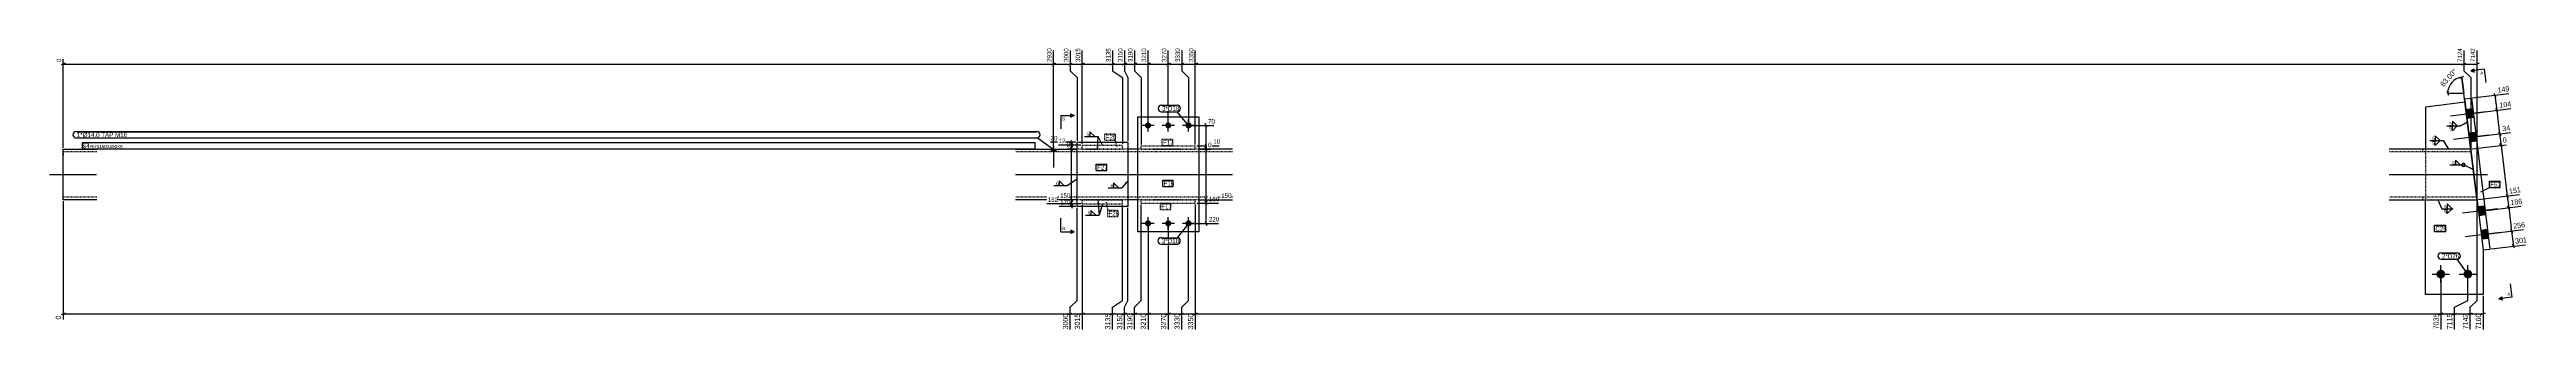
# Model space of a CAD drawing. Header units: millimetres. Extents: x 7 to 46952, y 6 to 1565.
# Drawn here: x 6537 to 13865, y 6 to 838 of the extents above; entities that cross this region are included whole.
import ezdxf

# ---------------------------------------------------------------- set-up
doc = ezdxf.new("R2010")
doc.units = ezdxf.units.MM
doc.linetypes.add('DXK_LINE_DOT2', pattern=[3.9198, 1.9599, -1.9599])
doc.linetypes.add('DXK_LINE_DOT3', pattern=[5.9187, 2.979, -0.9799, 0.9799, -0.9799])
for name, color, linetype in [('MÅLSÆTNING', 7, 'Continuous'), ('STÅL', 7, 'Continuous'), ('TEKST', 7, 'Continuous')]:
    doc.layers.add(name, color=color, linetype=linetype)
doc.styles.add('Arial', font='ARIAL.TTF', dxfattribs={"height": 0.2})
doc.styles.add('Arial Narrow', font='ARIALN.TTF', dxfattribs={"height": 0.2})

msp = doc.modelspace()

# ---------------------------------------------------------------- hatches: boundary and pattern name
at = {"layer": 'STÅL', "linetype": 'Continuous'}
for points in [[(13708.8, 636.5), (13705.7, 662.3), (13685.8, 659.8), (13689, 634)], [(13708.8, 636.5), (13705.7, 662.3), (13685.8, 659.8), (13689, 634)], [(9786.6, 604.3, -1), (9786.6, 622.3, -1)], [(9846.6, 604.3, -1), (9846.6, 622.3, -1)], [(9906.6, 604.3, -1), (9906.6, 622.3, -1)], [(13717.4, 567), (13714.2, 592.8), (13694.4, 590.4), (13697.5, 564.5)], [(13717.4, 567), (13714.2, 592.8), (13694.4, 590.4), (13697.5, 564.5)], [(9513.6, 543.3), (9499.6, 543.3), (9499.6, 535.3), (9513.6, 535.3)], [(13744.2, 348.6), (13741, 374.4), (13721.2, 372), (13724.3, 346.2)], [(13744.2, 348.6), (13741, 374.4), (13721.2, 372), (13724.3, 346.2)], [(9786.6, 314.3, -1), (9786.6, 332.3, -1)], [(9846.6, 314.3, -1), (9846.6, 332.3, -1)], [(9906.6, 314.3, -1), (9906.6, 332.3, -1)], [(13752.7, 279.1), (13749.5, 305), (13729.7, 302.5), (13732.9, 276.7)], [(13752.7, 279.1), (13749.5, 305), (13729.7, 302.5), (13732.9, 276.7)], [(13598.6, 173.3, -1), (13624.6, 173.3, -1)], [(13678.6, 173.3, -1), (13704.6, 173.3, -1)]]:
    msp.add_hatch(color=96, dxfattribs=at).paths.add_polyline_path(points)
at = {"layer": 'TEKST', "linetype": 'Continuous'}
for points in [[(13680.4, 620.2), (13690.4, 622.6), (13682.7, 615.8)], [(13699.5, 489.5), (13707.5, 483), (13697.4, 484.9)]]:
    msp.add_hatch(color=3, dxfattribs=at).paths.add_polyline_path(points)

# ---------------------------------------------------------------- linework, layer by layer
at = {"layer": 'MÅLSÆTNING', "color": 7, "linetype": 'Continuous'}
for p, q in [((6576.6, 547.3), (6576.6, 809.6)), ((9556.6, 835.2), (9556.6, 775)), ((9681.6, 835.2), (9681.6, 775)), ((9716.6, 835.2), (9716.6, 775)), ((9746.6, 835.2), (9746.6, 775)), ((9786.6, 617.3), (9786.6, 835.2)), ((9786.6, 617.3), (9786.6, 835.2)), ((9846.6, 617.3), (9846.6, 835.2)), ((9886.6, 835.2), (9886.6, 775)), ((13680.1, 835.2), (13680.1, 775)), ((13718.6, 397.3), (13718.6, 835.2)), ((6582.6, 797.4), (6570.6, 792.6)), ((6576.6, 795), (9506.6, 795)), ((9500.6, 792.6), (9512.6, 797.4)), ((9550.6, 792.6), (9562.6, 797.4)), ((9556.6, 795), (9591.6, 795)), ((9556.6, 775), (9576.6, 755)), ((9597.6, 797.4), (9585.6, 792.6)), ((9597.6, 797.4), (9585.6, 792.6)), ((9710.6, 792.6), (9722.6, 797.4)), ((9711.6, 755), (9711.6, 559.3)), ((9711.6, 755), (9711.6, 559.3)), ((9716.6, 775), (9726.6, 755)), ((9726.6, 755), (9726.6, 567.3)), ((9726.6, 755), (9726.6, 567.3)), ((9740.6, 792.6), (9752.6, 797.4)), ((9746.6, 795), (9786.6, 795)), ((9746.6, 775), (9766.6, 755)), ((9766.6, 755), (9766.6, 557.3)), ((9766.6, 755), (9766.6, 557.3)), ((9792.6, 797.4), (9780.6, 792.6)), ((9852.6, 797.4), (9840.6, 792.6)), ((9846.6, 795), (9886.6, 795)), ((9880.6, 792.6), (9892.6, 797.4)), ((9886.6, 775), (9906.6, 755)), ((9906.6, 755), (9906.6, 617.3)), ((9906.6, 755), (9906.6, 617.3)), ((9932.6, 797.4), (9920.6, 792.6)), ((9932.6, 797.4), (9920.6, 792.6)), ((13668.3, 753), (13679.7, 759.2)), ((13718.1, 397.2), (13674, 756.1)), ((13674, 756.1), (13679.9, 708.4)), ((13674.1, 792.6), (13686.1, 797.4)), ((13680.1, 795), (13718.6, 795)), ((13680.1, 775), (13700.1, 755)), ((13700.1, 755), (13700.1, 547.3)), ((13700.1, 755), (13700.1, 547.3)), ((13724.6, 797.4), (13712.6, 792.6)), ((13629.5, 714.4), (13634.3, 702.4)), ((13631.9, 708.4), (13679.9, 708.4)), ((13705.7, 694.5), (13813.1, 707.7)), ((13711.2, 649.9), (13818.5, 663)), ((13768.4, 708.3), (13774.6, 696.9)), ((13771.5, 702.6), (13777, 657.9)), ((13780.1, 652.3), (13773.9, 663.6)), ((9910.6, 613.3), (9981.3, 613.3)), ((9960.7, 607.3), (9955.9, 619.3)), ((9958.3, 553.3), (9958.3, 613.3)), ((13719.8, 580.4), (13817.4, 592.4)), ((13782.4, 594.1), (13788.6, 582.8)), ((13785.5, 588.4), (13789.7, 554.3)), ((9572.6, 543.3), (9546.1, 543.3)), ((9563, 537.3), (9558.2, 549.3)), ((9930.6, 553.3), (9996.7, 553.3)), ((9930.6, 553.3), (9996.7, 553.3)), ((9940.6, 543.3), (9972.8, 543.3)), ((9955.9, 559.3), (9960.7, 547.3)), ((9955.9, 559.3), (9960.7, 547.3)), ((9960.7, 537.3), (9955.9, 549.3)), ((9958.3, 543.3), (9958.3, 553.3)), ((13704.1, 543.8), (13806.1, 556.3)), ((13704.1, 543.8), (13806.1, 556.3)), ((13792.8, 548.6), (13786.6, 559.9)), ((13792.8, 548.6), (13786.6, 559.9)), ((13789.7, 554.3), (13808.1, 404.3)), ((6576.6, 389.3), (6576.6, 38.9)), ((9587.6, 381.3), (9487.5, 381.3)), ((9572.6, 373.3), (9523.9, 373.3)), ((9558.2, 387.3), (9563, 375.3)), ((9563, 367.3), (9558.2, 379.3)), ((9560.6, 373.3), (9560.6, 381.3)), ((9591.6, 377.3), (9591.6, 9.6)), ((9591.6, 377.3), (9591.6, 9.6)), ((9711.6, 95.4), (9711.6, 377.3)), ((9711.6, 95.4), (9711.6, 377.3)), ((9726.6, 95.4), (9726.6, 369.3)), ((9726.6, 95.4), (9726.6, 369.3)), ((9766.6, 95.4), (9766.6, 379.3)), ((9766.6, 95.4), (9766.6, 379.3)), ((9926.6, 379.3), (9926.6, 9.6)), ((9930.6, 383.3), (9994.9, 383.3)), ((9960.7, 377.3), (9955.9, 389.3)), ((9958.3, 323.3), (9958.3, 383.3)), ((13718.6, 95.4), (13718.6, 389.3)), ((13718.6, 95.4), (13718.6, 389.3)), ((13722.5, 393.8), (13843.9, 408.7)), ((13805, 409.9), (13811.2, 398.6)), ((9786.6, 319.3), (9786.6, 9.6)), ((9846.6, 319.3), (9846.6, 9.6)), ((9906.6, 95.4), (9906.6, 319.3)), ((9906.6, 95.4), (9906.6, 319.3)), ((9910.6, 323.3), (9994.9, 323.3)), ((9955.9, 329.3), (9960.7, 317.3)), ((13755.1, 292.5), (13856.6, 305)), ((13817.7, 306.3), (13824, 294.9)), ((13820.8, 300.6), (13826.3, 255.9)), ((13760.6, 247.9), (13862.1, 260.3)), ((13829.4, 250.3), (13823.2, 261.6)), ((13611.6, 169.3), (13611.6, 9.6)), ((13691.6, 95.4), (13691.6, 169.3)), ((13691.6, 95.4), (13691.6, 169.3)), ((9556.6, 75.4), (9576.6, 95.4)), ((9556.6, 9.6), (9556.6, 75.4)), ((9681.6, 9.6), (9681.6, 75.4)), ((9716.6, 9.6), (9716.6, 75.4)), ((9746.6, 75.4), (9766.6, 95.4)), ((9746.6, 9.6), (9746.6, 75.4)), ((9886.6, 75.4), (9906.6, 95.4)), ((9886.6, 9.6), (9886.6, 75.4)), ((13651.6, 9.6), (13651.6, 75.4)), ((13698.6, 75.4), (13718.6, 95.4)), ((13698.6, 9.6), (13698.6, 75.4)), ((13736.6, 109.3), (13736.6, 9.6)), ((6582.6, 57.8), (6570.6, 53)), ((9550.6, 53), (9562.6, 57.8)), ((9556.6, 55.4), (9591.6, 55.4)), ((9597.6, 57.8), (9585.6, 53)), ((9597.6, 57.8), (9585.6, 53)), ((9710.6, 53), (9722.6, 57.8)), ((9740.6, 53), (9752.6, 57.8)), ((9792.6, 57.8), (9780.6, 53)), ((9786.6, 55.4), (9846.6, 55.4)), ((9840.6, 53), (9852.6, 57.8)), ((9880.6, 53), (9892.6, 57.8)), ((9886.6, 55.4), (9926.6, 55.4)), ((9932.6, 57.8), (9920.6, 53)), ((13605.6, 53), (13617.6, 57.8)), ((13645.6, 53), (13657.6, 57.8)), ((13692.6, 53), (13704.6, 57.8)), ((13698.6, 55.4), (13736.6, 55.4)), ((13742.6, 57.8), (13730.6, 53))]:
    msp.add_line(p, q, dxfattribs=at)
msp.add_arc((13679.9, 708.4), 48, 97, 180, dxfattribs=at)
at = {"layer": 'STÅL', "color": 2, "linetype": 'Continuous'}
for p, q in [((13683.1, 681.7), (13566.6, 667.4)), ((13566.6, 667.4), (13566.6, 543.3)), ((13681.9, 691.6), (13701.8, 694)), ((13681.9, 691.6), (13736.8, 244.9)), ((13701.8, 694), (13756.6, 247.4)), ((9756.6, 298.3), (9756.6, 638.3)), ((9756.6, 638.3), (9936.6, 638.3)), ((9936.6, 638.3), (9936.6, 298.3)), ((6576.6, 413.3), (6576.6, 543.3)), ((6576.6, 543.3), (6676.6, 543.3)), ((9394.6, 543.3), (9576.6, 543.3)), ((9576.6, 373.3), (9576.6, 563.3)), ((9576.6, 563.3), (9726.6, 563.3)), ((9726.6, 563.3), (9726.6, 373.3)), ((9756.6, 543.3), (9726.6, 543.3)), ((10036.6, 543.3), (9936.6, 543.3)), ((13700.1, 543.3), (13458.6, 543.3)), ((6576.6, 399.1), (6576.6, 413.3)), ((6576.6, 393.3), (6576.6, 399.1)), ((6676.6, 393.3), (6576.6, 393.3)), ((9576.6, 393.3), (9394.6, 393.3)), ((9726.6, 373.3), (9576.6, 373.3)), ((9756.6, 393.3), (9726.6, 393.3)), ((9936.6, 393.3), (10036.6, 393.3)), ((13458.6, 393.3), (13718.6, 393.3)), ((13566.6, 113.3), (13566.6, 393.3)), ((9936.6, 298.3), (9756.6, 298.3)), ((13736.6, 246), (13736.6, 113.3)), ((13736.8, 244.9), (13756.6, 247.4)), ((13736.6, 113.3), (13566.6, 113.3))]:
    msp.add_line(p, q, dxfattribs=at)
at = {"layer": 'STÅL', "color": 7, "linetype": 'DXK_LINE_DOT2'}
for p, q in [((13683.1, 681.7), (13700.1, 543.3)), ((6676.6, 535.3), (6576.6, 535.3)), ((6576.6, 530.9), (6576.6, 523.3)), ((10036.6, 535.3), (9394.6, 535.3)), ((9726.6, 543.3), (9576.6, 543.3)), ((9591.6, 543.3), (9591.6, 555.3)), ((9591.6, 555.3), (9711.6, 555.3)), ((9591.6, 543.3), (9711.6, 543.3)), ((9711.6, 543.3), (9711.6, 555.3)), ((9936.6, 543.3), (9756.6, 543.3)), ((9766.6, 543.3), (9766.6, 553.3)), ((9766.6, 553.3), (9926.6, 553.3)), ((9766.6, 543.3), (9926.6, 543.3)), ((9926.6, 543.3), (9926.6, 553.3)), ((13701.1, 535.3), (13458.6, 535.3)), ((13558.6, 535.3), (13558.6, 543.3)), ((13566.6, 543.3), (13566.6, 393.3)), ((13718.6, 393.3), (13700.1, 543.3)), ((6576.6, 405.6), (6576.6, 413.3)), ((6576.6, 402.2), (6576.6, 405.6)), ((6576.6, 401.3), (6576.6, 402.2)), ((6676.6, 401.3), (6576.6, 401.3)), ((6576.6, 399.1), (6576.6, 401.3)), ((10036.6, 401.3), (9394.6, 401.3)), ((9936.6, 393.3), (9576.6, 393.3)), ((9591.6, 381.3), (9591.6, 393.3)), ((9591.6, 393.3), (9711.6, 393.3)), ((9591.6, 381.3), (9711.6, 381.3)), ((9711.6, 381.3), (9711.6, 393.3)), ((9766.6, 383.3), (9766.6, 393.3)), ((9766.6, 393.3), (9926.6, 393.3)), ((9766.6, 383.3), (9926.6, 383.3)), ((9926.6, 383.3), (9926.6, 393.3)), ((13717.6, 401.3), (13458.6, 401.3)), ((13558.6, 393.3), (13558.6, 401.3)), ((13718.6, 393.3), (13736.6, 246))]:
    msp.add_line(p, q, dxfattribs=at)
at = {"layer": 'STÅL', "color": 96, "linetype": 'Continuous'}
for p, q in [((13705.7, 662.3), (13685.8, 659.8)), ((13705.7, 662.3), (13685.8, 659.8)), ((9804.6, 613.3), (9768.6, 613.3)), ((9786.6, 595.3), (9786.6, 631.3)), ((9864.6, 613.3), (9828.6, 613.3)), ((9846.6, 595.3), (9846.6, 631.3)), ((9924.6, 613.3), (9888.6, 613.3)), ((9906.6, 595.3), (9906.6, 631.3)), ((13744.5, 653.9), (13640.3, 641.1)), ((13744.5, 653.9), (13640.3, 641.1)), ((13708.8, 636.5), (13689, 634)), ((13708.8, 636.5), (13689, 634)), ((13714.2, 592.8), (13694.4, 590.4)), ((13714.2, 592.8), (13694.4, 590.4)), ((9499.6, 543.3), (9499.6, 535.3)), ((9506.6, 553.3), (9506.6, 488.3)), ((9513.6, 543.3), (9513.6, 535.3)), ((13753, 584.5), (13648.8, 571.7)), ((13753, 584.5), (13648.8, 571.7)), ((13717.4, 567), (13697.5, 564.5)), ((13717.4, 567), (13697.5, 564.5)), ((13741, 374.4), (13721.2, 372)), ((13741, 374.4), (13721.2, 372)), ((9804.6, 323.3), (9768.6, 323.3)), ((9786.6, 305.3), (9786.6, 341.3)), ((9864.6, 323.3), (9828.6, 323.3)), ((9846.6, 305.3), (9846.6, 341.3)), ((9924.6, 323.3), (9888.6, 323.3)), ((9906.6, 305.3), (9906.6, 341.3)), ((13779.8, 366.1), (13675.6, 353.3)), ((13779.8, 366.1), (13675.6, 353.3)), ((13788.4, 296.6), (13684.1, 283.8)), ((13788.4, 296.6), (13684.1, 283.8)), ((13744.2, 348.6), (13724.3, 346.2)), ((13744.2, 348.6), (13724.3, 346.2)), ((13749.5, 305), (13729.7, 302.5)), ((13749.5, 305), (13729.7, 302.5)), ((13752.7, 279.1), (13732.9, 276.7)), ((13752.7, 279.1), (13732.9, 276.7)), ((13585.6, 173.3), (13637.6, 173.3)), ((13611.6, 147.3), (13611.6, 199.3)), ((13665.6, 173.3), (13717.6, 173.3)), ((13691.6, 147.3), (13691.6, 199.3))]:
    msp.add_line(p, q, dxfattribs=at)
at = {"layer": 'STÅL', "color": 7, "linetype": 'DXK_LINE_DOT3'}
for p, q in [((6536.6, 468.3), (6676.6, 468.3)), ((9394.6, 468.3), (10036.6, 468.3)), ((13458.6, 468.3), (13749.3, 468.3))]:
    msp.add_line(p, q, dxfattribs=at)

# ---------------------------------------------------------------- wipeouts: each hides what was drawn before it
at = {"color": 0, "linetype": 'Continuous'}
msp.add_wipeout([(13817.9, 109.3), (13816.7, 119.2), (13807.9, 118.1), (13809.1, 108.2)], dxfattribs=at).dxf.layer = 'TEKST'

# ---------------------------------------------------------------- next in the draw order: hatches: boundary and pattern name
at = {"layer": 'TEKST', "linetype": 'Continuous'}
msp.add_hatch(color=30, dxfattribs=at).paths.add_polyline_path([(13792.1, 106.1), (13792.7, 101.2), (13782.8, 99.9)])

# ---------------------------------------------------------------- next in the draw order: linework, layer by layer
at = {"layer": 'TEKST', "color": 30, "linetype": 'Continuous'}
for p, q in [((13782.8, 99.9), (13792.1, 106.1)), ((13793.3, 96.2), (13782.8, 99.9)), ((13792.1, 106.1), (13793.3, 96.2))]:
    msp.add_line(p, q, dxfattribs=at)
at = {"layer": 'TEKST', "color": 7, "linetype": 'Continuous'}
for q in [(13782.8, 99.9), (13817.6, 144.5)]:
    msp.add_line((13822.5, 104.8), q, dxfattribs=at)

# ---------------------------------------------------------------- next in the draw order: texts
at = {"layer": 'TEKST', "color": 3, "linetype": 'Continuous', "style": 'Arial'}
msp.add_text('A', height=9.55, rotation=7.00154, dxfattribs=at).set_placement((13809.1, 108.2))

# ---------------------------------------------------------------- next in the draw order: wipeouts: each hides what was drawn before it
at = {"color": 0, "linetype": 'Continuous'}
for points in [[(6573.8, 812.4), (6554.2, 812.4), (6554.2, 798.2), (6573.8, 798.2)], [(9883.8, 838), (9864.2, 838), (9864.2, 798.2), (9883.8, 798.2)], [(13715.8, 838), (13696.2, 838), (13696.2, 798.2), (13715.8, 798.2)], [(9984.1, 616.1), (9984.1, 635.7), (9961.5, 635.7), (9961.5, 616.1)], [(9999.5, 556.1), (9999.5, 575.7), (9976.9, 575.7), (9976.9, 556.1)], [(13808.9, 559.9), (13806.2, 582.1), (13790.2, 580.1), (13792.9, 557.9)], [(9518.4, 384.1), (9518.4, 403.7), (9487.3, 403.7), (9487.3, 384.1)], [(9995.2, 386.1), (9995.2, 405.7), (9964, 405.7), (9964, 386.1)], [(13846.7, 412.2), (13844, 434.5), (13808.6, 430.1), (13811.3, 407.9)], [(9995.2, 326.1), (9995.2, 345.7), (9964, 345.7), (9964, 326.1)], [(13864.9, 263.9), (13862.2, 286.1), (13826.8, 281.8), (13829.5, 259.6)], [(9843.4, 51.8), (9821, 51.8), (9821, 6.4), (9843.4, 6.4)], [(9923.4, 51.8), (9901, 51.8), (9901, 6.4), (9923.4, 6.4)], [(13733.4, 51.8), (13711, 51.8), (13711, 6.4), (13733.4, 6.4)]]:
    msp.add_wipeout(points, dxfattribs=at).dxf.layer = 'MÅLSÆTNING'
at = {"color": 0}
for points, layer in [([(13659, 766.1), (13642.3, 781), (13603.3, 736.9), (13620.1, 722.1)], 'MÅLSÆTNING'), ([(9455.9, 578.7), (9455.9, 592.7), (6617.4, 592.7), (6617.4, 578.7)], 'TEKST'), ([(13643.7, 613), (13643.7, 624.6), (13636, 624.6), (13636, 613)], 'TEKST'), ([(9687.9, 571.9), (9687.9, 585.9), (9661.5, 585.9), (9661.5, 571.9)], 'TEKST'), ([(9857.5, 556.1), (9857.5, 570.1), (9831, 570.1), (9831, 556.1)], 'TEKST'), ([(13593, 569.8), (13593, 581.4), (13585.3, 581.4), (13585.3, 569.8)], 'TEKST'), ([(9662.5, 482.6), (9662.5, 496.6), (9636, 496.6), (9636, 482.6)], 'TEKST'), ([(9682.8, 430), (9682.8, 441.6), (9675.1, 441.6), (9675.1, 430)], 'TEKST'), ([(9859.1, 434.8), (9859.1, 448.8), (9832.6, 448.8), (9832.6, 434.8)], 'TEKST'), ([(13652.5, 497.5), (13652.5, 509.1), (13644.8, 509.1), (13644.8, 497.5)], 'TEKST'), ([(9852.2, 366.6), (9852.2, 380.6), (9825.8, 380.6), (9825.8, 366.6)], 'TEKST'), ([(13628.4, 367.9), (13628.4, 379.5), (13620.7, 379.5), (13620.7, 367.9)], 'TEKST'), ([(9696.1, 346.1), (9696.1, 360.1), (9669.7, 360.1), (9669.7, 346.1)], 'TEKST'), ([(13623.7, 301.5), (13623.7, 315.5), (13595.6, 315.5), (13595.6, 301.5)], 'TEKST'), ([(13657.5, 219.7), (13657.5, 233.7), (13614.9, 233.7), (13614.9, 219.7)], 'TEKST')]:
    msp.add_wipeout(points, dxfattribs=at).dxf.layer = layer

# ---------------------------------------------------------------- next in the draw order: hatches: boundary and pattern name
at = {"layer": 'TEKST', "linetype": 'Continuous'}
msp.add_hatch(color=3, dxfattribs=at).paths.add_polyline_path([(9718.2, 443.3), (9726.6, 449.3), (9722, 440.1)])

# ---------------------------------------------------------------- next in the draw order: linework, layer by layer
at = {"layer": 'MÅLSÆTNING', "color": 7, "linetype": 'Continuous'}
for p, q in [((9846.6, 617.3), (9846.6, 835.2)), ((9886.6, 835.2), (9886.6, 775)), ((9926.6, 557.3), (9926.6, 835.2)), ((9926.6, 557.3), (9926.6, 835.2)), ((13680.1, 835.2), (13680.1, 775)), ((9786.6, 795), (9846.6, 795)), ((9840.6, 792.6), (9852.6, 797.4)), ((9880.6, 792.6), (9892.6, 797.4)), ((9886.6, 795), (9926.6, 795)), ((9886.6, 775), (9906.6, 755)), ((9926.6, 795), (13680.1, 795)), ((13674.1, 792.6), (13686.1, 797.4)), ((13680.1, 775), (13700.1, 755)), ((13719.8, 580.4), (13817.4, 592.4)), ((13777, 657.9), (13785.5, 588.4)), ((13782.4, 594.1), (13788.6, 582.8)), ((9940.6, 543.3), (9972.8, 543.3)), ((9960.7, 537.3), (9955.9, 549.3)), ((9958.3, 393.3), (9958.3, 543.3)), ((9926.6, 379.3), (9926.6, 9.6)), ((9930.6, 383.3), (9994.9, 383.3)), ((9940.6, 393.3), (10031.3, 393.3)), ((9940.6, 393.3), (10031.3, 393.3)), ((9955.9, 399.3), (9960.7, 387.3)), ((9955.9, 399.3), (9960.7, 387.3)), ((9960.7, 377.3), (9955.9, 389.3)), ((9958.3, 383.3), (9958.3, 393.3)), ((13722.5, 393.8), (13843.9, 408.7)), ((13746.6, 362), (13848.1, 374.5)), ((13805, 409.9), (13811.2, 398.6)), ((13808.1, 404.3), (13812.3, 370.1)), ((13815.4, 364.4), (13809.2, 375.8)), ((9786.6, 319.3), (9786.6, 9.6)), ((9846.6, 319.3), (9846.6, 9.6)), ((13755.1, 292.5), (13856.6, 305)), ((13817.7, 306.3), (13824, 294.9)), ((9886.6, 75.4), (9906.6, 95.4)), ((9886.6, 9.6), (9886.6, 75.4)), ((13651.6, 75.4), (13691.6, 95.4)), ((13698.6, 75.4), (13718.6, 95.4)), ((13698.6, 9.6), (13698.6, 75.4)), ((9746.6, 55.4), (9786.6, 55.4)), ((9792.6, 57.8), (9780.6, 53)), ((9852.6, 57.8), (9840.6, 53)), ((9846.6, 55.4), (9886.6, 55.4)), ((9880.6, 53), (9892.6, 57.8)), ((9932.6, 57.8), (9920.6, 53)), ((9926.6, 55.4), (13611.6, 55.4)), ((13651.6, 55.4), (13698.6, 55.4)), ((13704.6, 57.8), (13692.6, 53))]:
    msp.add_line(p, q, dxfattribs=at)
at = {"layer": 'TEKST', "color": 3, "linetype": 'Continuous'}
for p, q in [((13660, 611.8), (13645.7, 626.1)), ((13645.7, 626.1), (13645.7, 611.8)), ((13645.7, 611.8), (13660, 611.8)), ((13595, 582.9), (13595, 568.6)), ((9699.2, 428.8), (9684.9, 443)), ((9684.9, 443), (9684.9, 428.8)), ((9726.6, 449.3), (9709, 428.8)), ((13638.6, 496.3), (13678.7, 496.3)), ((13668.8, 496.3), (13654.5, 510.6)), ((13654.5, 510.6), (13654.5, 496.3)), ((13654.5, 496.3), (13668.8, 496.3)), ((13707.5, 483), (13678.7, 496.3)), ((9668.9, 428.8), (9709, 428.8)), ((9684.9, 428.8), (9699.2, 428.8)), ((13644.8, 366.7), (13630.5, 380.9)), ((13630.5, 380.9), (13630.5, 366.7)), ((13630.5, 366.7), (13644.8, 366.7))]:
    msp.add_line(p, q, dxfattribs=at)
for start, end in [(90, 270), (270, 90)]:
    msp.add_arc((13678.7, 496.3), 5, start, end, dxfattribs=at)

# ---------------------------------------------------------------- next in the draw order: texts
at = {"layer": 'MÅLSÆTNING', "color": 3, "linetype": 'Continuous', "style": 'Arial Narrow'}
for s, height, rotation, p in [('0', 13.4, 90.00021, (6571, 801)), ('3330', 13.36, 90.00021, (9881, 801)), ('7142', 13.36, 90.00021, (13713, 801)), ('0', 15.3, 7.00154, (13795.7, 561.5)), ('151', 15.27, 7.00154, (13814.1, 411.4)), ('301', 15.27, 7.00154, (13832.3, 263.1)), ('3270', 15.27, 90.00021, (9840.2, 9.6)), ('3350', 15.27, 90.00021, (9920.2, 9.6)), ('7160', 15.27, 90.00021, (13730.2, 9.6))]:
    msp.add_text(s, height=height, rotation=rotation, dxfattribs=at).set_placement(p)
at = {"layer": 'MÅLSÆTNING', "color": 3, "style": 'Arial Narrow'}
msp.add_text('83.00°', height=15.27, rotation=48.50088, dxfattribs=at).set_placement((13619.8, 726.6))
at = {"layer": 'MÅLSÆTNING', "color": 3, "linetype": 'Continuous', "style": 'Arial Narrow'}
for s, p in [('70', (9964.3, 618.9)), ('10', (9979.7, 558.9)), ('160', (9966.8, 388.9)), ('220', (9966.8, 328.9))]:
    msp.add_text(s, height=13.36, dxfattribs=at).set_placement(p)
at = {"layer": 'TEKST', "color": 3, "style": 'Arial Narrow'}
for p in [(9675.9, 430.8), (13645.6, 498.3)]:
    msp.add_text('6', height=9.54, dxfattribs=at).set_placement(p)

# ---------------------------------------------------------------- next in the draw order: wipeouts: each hides what was drawn before it
at = {"color": 0, "linetype": 'Continuous'}
msp.add_wipeout([(9554.8, 376.1), (9554.8, 395.7), (9523.7, 395.7), (9523.7, 376.1)], dxfattribs=at).dxf.layer = 'MÅLSÆTNING'
at = {"color": 0}
for points in [[(9455.9, 578.7), (9455.9, 592.7), (6617.4, 592.7), (6617.4, 578.7)], [(9687.9, 571.9), (9687.9, 585.9), (9661.5, 585.9), (9661.5, 571.9)], [(9857.5, 556.1), (9857.5, 570.1), (9831, 570.1), (9831, 556.1)], [(9662.5, 482.6), (9662.5, 496.6), (9636, 496.6), (9636, 482.6)], [(9859.1, 434.8), (9859.1, 448.8), (9832.6, 448.8), (9832.6, 434.8)], [(9852.2, 366.6), (9852.2, 380.6), (9825.8, 380.6), (9825.8, 366.6)], [(9696.1, 346.1), (9696.1, 360.1), (9669.7, 360.1), (9669.7, 346.1)], [(13623.7, 301.5), (13623.7, 315.5), (13595.6, 315.5), (13595.6, 301.5)], [(13657.5, 219.7), (13657.5, 233.7), (13614.9, 233.7), (13614.9, 219.7)]]:
    msp.add_wipeout(points, dxfattribs=at).dxf.layer = 'TEKST'

# ---------------------------------------------------------------- next in the draw order: linework, layer by layer
at = {"layer": 'MÅLSÆTNING', "color": 7, "linetype": 'Continuous'}
for p, q in [((9560.6, 393.3), (9560.6, 543.3)), ((9587.6, 381.3), (9487.5, 381.3)), ((9572.6, 393.3), (9523.9, 393.3)), ((9572.6, 393.3), (9523.9, 393.3)), ((9558.2, 399.3), (9563, 387.3)), ((9558.2, 399.3), (9563, 387.3)), ((9563, 375.3), (9558.2, 387.3)), ((9560.6, 381.3), (9560.6, 393.3))]:
    msp.add_line(p, q, dxfattribs=at)
at = {"layer": 'TEKST', "color": 7, "linetype": 'Continuous'}
for p, q in [((6615, 595.1), (9458.3, 595.1)), ((6615, 576.3), (9458.3, 576.3)), ((9633.6, 499), (9664.9, 499)), ((9633.6, 480.2), (9633.6, 499)), ((9633.6, 480.2), (9664.9, 480.2)), ((9664.9, 480.2), (9664.9, 499)), ((9830.2, 451.2), (9861.5, 451.2)), ((9830.2, 432.4), (9830.2, 451.2)), ((9861.5, 432.4), (9861.5, 451.2)), ((9830.2, 432.4), (9861.5, 432.4)), ((13593.2, 317.9), (13626.1, 317.9)), ((13593.2, 299.1), (13593.2, 317.9)), ((13593.2, 299.1), (13626.1, 299.1)), ((13626.1, 299.1), (13626.1, 317.9)), ((13612.5, 236.1), (13659.9, 236.1)), ((13612.5, 217.3), (13659.9, 217.3)), ((13691.6, 173.3), (13659.9, 217.3))]:
    msp.add_line(p, q, dxfattribs=at)
at = {"layer": 'TEKST', "color": 7, "linetype": 'DXK_LINE_DOT2'}
for p, q in [((9659.1, 588.3), (9690.3, 588.3)), ((9659.1, 569.5), (9659.1, 588.3)), ((9690.3, 569.5), (9690.3, 588.3)), ((9659.1, 569.5), (9690.3, 569.5)), ((9695.1, 549.4), (9690.3, 569.5)), ((9828.6, 572.5), (9859.9, 572.5)), ((9828.6, 553.7), (9828.6, 572.5)), ((9828.6, 553.7), (9859.9, 553.7)), ((9859.9, 553.7), (9859.9, 572.5)), ((9662.5, 386), (9667.3, 362.5)), ((9823.2, 383.3), (9823.4, 383)), ((9823.4, 383), (9854.6, 383)), ((9823.4, 364.2), (9823.4, 383)), ((9854.6, 364.2), (9854.6, 383)), ((9667.3, 362.5), (9698.5, 362.5)), ((9667.3, 343.7), (9667.3, 362.5)), ((9667.3, 343.7), (9698.5, 343.7)), ((9698.5, 343.7), (9698.5, 362.5)), ((9823.4, 364.2), (9854.6, 364.2))]:
    msp.add_line(p, q, dxfattribs=at)
at = {"layer": 'TEKST', "color": 7, "linetype": 'Continuous'}
for centre, start, end in [((6615, 585.7), 90, 270), ((13612.5, 226.7), 90, 270), ((13659.9, 226.7), 270, 90)]:
    msp.add_arc(centre, 9.4, start, end, dxfattribs=at)

# ---------------------------------------------------------------- next in the draw order: texts
at = {"layer": 'MÅLSÆTNING', "color": 3, "linetype": 'Continuous', "style": 'Arial Narrow'}
for s, p in [('162', (9490.1, 386.9)), ('170', (9526.5, 378.9))]:
    msp.add_text(s, height=13.36, dxfattribs=at).set_placement(p)
at = {"layer": 'TEKST', "color": 3, "style": 'Arial Narrow'}
for s, height, p in [('1*Ø14.0 TAP M16', 13.362, (6617.4, 578.7)), ('F28', 13.36, (9661.5, 571.9)), ('F17', 13.36, (9831, 556.1)), ('F27', 13.36, (9636, 482.6)), ('F16', 13.36, (9832.6, 434.8)), ('F17', 13.36, (9825.8, 366.6)), ('F28', 13.36, (9669.7, 346.1)), ('C26', 13.36, (13595.6, 301.5)), ('2*D26', 13.36, (13614.9, 219.7))]:
    msp.add_text(s, height=height, dxfattribs=at).set_placement(p)

# ---------------------------------------------------------------- next in the draw order: wipeouts: each hides what was drawn before it
at = {"color": 0, "linetype": 'Continuous'}
for points, layer in [([(9843.8, 838), (9824.2, 838), (9824.2, 798.2), (9843.8, 798.2)], 'MÅLSÆTNING'), ([(9923.8, 838), (9904.2, 838), (9904.2, 798.2), (9923.8, 798.2)], 'MÅLSÆTNING'), ([(13677.3, 838), (13657.7, 838), (13657.7, 798.2), (13677.3, 798.2)], 'MÅLSÆTNING'), ([(13817.3, 595.6), (13814.6, 617.8), (13788.9, 614.7), (13791.6, 592.4)], 'MÅLSÆTNING'), ([(9975.6, 546.1), (9975.6, 565.7), (9961.5, 565.7), (9961.5, 546.1)], 'MÅLSÆTNING'), ([(10031.6, 396.1), (10031.6, 415.7), (10000.4, 415.7), (10000.4, 396.1)], 'MÅLSÆTNING'), ([(13850.9, 378), (13848.2, 400.3), (13812.8, 395.9), (13815.5, 373.7)], 'MÅLSÆTNING'), ([(9783.4, 51.8), (9761, 51.8), (9761, 6.4), (9783.4, 6.4)], 'MÅLSÆTNING'), ([(9883.4, 51.8), (9861, 51.8), (9861, 6.4), (9883.4, 6.4)], 'MÅLSÆTNING'), ([(13608.4, 51.8), (13586, 51.8), (13586, 6.4), (13608.4, 6.4)], 'MÅLSÆTNING'), ([(13695.4, 51.8), (13673, 51.8), (13673, 6.4), (13695.4, 6.4)], 'MÅLSÆTNING'), ([(13737.5, 764.4), (13736.2, 774.3), (13727.4, 773.3), (13728.6, 763.3)], 'TEKST'), ([(13643.7, 598), (13643.7, 609.6), (13636, 609.6), (13636, 598)], 'TEKST')]:
    msp.add_wipeout(points, dxfattribs=at).dxf.layer = layer
at = {"color": 0}
for points in [[(9870.8, 656.4), (9870.8, 670.4), (9828.2, 670.4), (9828.2, 656.4)], [(9870.4, 264.6), (9870.4, 278.6), (9827.8, 278.6), (9827.8, 264.6)]]:
    msp.add_wipeout(points, dxfattribs=at).dxf.layer = 'TEKST'

# ---------------------------------------------------------------- next in the draw order: hatches: boundary and pattern name
at = {"layer": 'TEKST', "linetype": 'Continuous'}
msp.add_hatch(color=30, dxfattribs=at).paths.add_polyline_path([(13709.8, 776.1), (13710.4, 771.2), (13699.9, 774.9)])

# ---------------------------------------------------------------- next in the draw order: linework, layer by layer
at = {"layer": 'MÅLSÆTNING', "color": 7, "linetype": 'Continuous'}
for p, q in [((9792.6, 797.4), (9780.6, 792.6)), ((13711.2, 649.9), (13818.5, 663)), ((13780.1, 652.3), (13773.9, 663.6)), ((13746.6, 362), (13848.1, 374.5)), ((13815.4, 364.4), (13809.2, 375.8)), ((13812.3, 370.1), (13820.8, 300.6)), ((13611.6, 169.3), (13611.6, 9.6)), ((9716.6, 75.4), (9726.6, 95.4)), ((9746.6, 75.4), (9766.6, 95.4)), ((9746.6, 9.6), (9746.6, 75.4)), ((13651.6, 75.4), (13691.6, 95.4)), ((13651.6, 9.6), (13651.6, 75.4)), ((9716.6, 55.4), (9746.6, 55.4)), ((9752.6, 57.8), (9740.6, 53)), ((13617.6, 57.8), (13605.6, 53)), ((13611.6, 55.4), (13651.6, 55.4)), ((13645.6, 53), (13657.6, 57.8))]:
    msp.add_line(p, q, dxfattribs=at)
at = {"layer": 'TEKST', "color": 30, "linetype": 'Continuous'}
for p, q in [((13699.9, 774.9), (13709.2, 781.1)), ((13699.9, 774.9), (13710.4, 771.2)), ((13710.4, 771.2), (13709.2, 781.1))]:
    msp.add_line(p, q, dxfattribs=at)
at = {"layer": 'TEKST', "color": 7, "linetype": 'Continuous'}
msp.add_line((13739.6, 779.8), (13699.9, 774.9), dxfattribs=at)
at = {"layer": 'TEKST', "color": 3, "linetype": 'Continuous'}
for p, q in [((13629.8, 611.8), (13669.9, 611.8)), ((13645.7, 611.8), (13660, 611.8)), ((13660, 611.8), (13645.7, 597.5)), ((13645.7, 597.5), (13645.7, 611.8)), ((13690.4, 622.6), (13669.9, 611.8)), ((13609.3, 568.6), (13595, 582.9)), ((13595, 568.6), (13609.3, 568.6))]:
    msp.add_line(p, q, dxfattribs=at)

# ---------------------------------------------------------------- next in the draw order: texts
at = {"layer": 'MÅLSÆTNING', "color": 3, "linetype": 'Continuous', "style": 'Arial Narrow'}
for s, height, rotation, p in [('3270', 13.36, 90.00021, (9841, 801)), ('3350', 13.36, 90.00021, (9921, 801)), ('7124', 13.36, 90.00021, (13674.5, 801)), ('34', 15.27, 7.00154, (13794.4, 596)), ('186', 15.27, 7.00154, (13818.3, 377.3)), ('3210', 15.27, 90.00021, (9780.2, 9.6)), ('3330', 15.27, 90.00021, (9880.2, 9.6)), ('7035', 15.27, 90.00021, (13605.2, 9.6)), ('7142', 15.27, 90.00021, (13692.2, 9.6))]:
    msp.add_text(s, height=height, rotation=rotation, dxfattribs=at).set_placement(p)
for s, height, p in [('0', 13.4, (9964.3, 548.9)), ('150', 13.36, (10003.2, 398.9))]:
    msp.add_text(s, height=height, dxfattribs=at).set_placement(p)
at = {"layer": 'TEKST', "color": 3, "linetype": 'Continuous', "style": 'Arial'}
msp.add_text('A', height=9.55, rotation=7.00154, dxfattribs=at).set_placement((13728.6, 763.3))
at = {"layer": 'TEKST', "color": 3, "style": 'Arial Narrow'}
msp.add_text('5', height=9.54, dxfattribs=at).set_placement((13636.8, 613.8))
at = {"layer": 'TEKST', "color": 3, "linetype": 'Continuous', "style": 'Arial Narrow'}
msp.add_text('5', height=9.54, dxfattribs=at).set_placement((13636.8, 598.8))

# ---------------------------------------------------------------- next in the draw order: wipeouts: each hides what was drawn before it
at = {"color": 0, "linetype": 'Continuous'}
for points, layer in [([(9557.4, 546.1), (9557.4, 565.7), (9543.3, 565.7), (9543.3, 546.1)], 'MÅLSÆTNING'), ([(9554.8, 396.1), (9554.8, 415.7), (9523.7, 415.7), (9523.7, 396.1)], 'MÅLSÆTNING'), ([(13628.4, 352.9), (13628.4, 364.5), (13620.7, 364.5), (13620.7, 352.9)], 'TEKST')]:
    msp.add_wipeout(points, dxfattribs=at).dxf.layer = layer
at = {"color": 0}
for points in [[(9870.8, 656.4), (9870.8, 670.4), (9828.2, 670.4), (9828.2, 656.4)], [(6652.3, 546.1), (6652.3, 560.1), (6636.1, 560.1), (6636.1, 546.1)], [(9870.4, 264.6), (9870.4, 278.6), (9827.8, 278.6), (9827.8, 264.6)]]:
    msp.add_wipeout(points, dxfattribs=at).dxf.layer = 'TEKST'

# ---------------------------------------------------------------- next in the draw order: hatches: boundary and pattern name
at = {"layer": 'TEKST', "linetype": 'Continuous'}
for points in [[(9566.9, 451.1), (9576.6, 454.6), (9569.7, 447)], [(13604.6, 383.1), (13602.9, 393.3), (13609.2, 385.1)]]:
    msp.add_hatch(color=3, dxfattribs=at).paths.add_polyline_path(points)

# ---------------------------------------------------------------- next in the draw order: linework, layer by layer
at = {"layer": 'MÅLSÆTNING', "color": 7, "linetype": 'Continuous'}
for p, q in [((9506.6, 547.3), (9506.6, 835.2)), ((9591.6, 559.3), (9591.6, 835.2)), ((9591.6, 559.3), (9591.6, 835.2)), ((9572.6, 563.3), (9498.3, 563.3)), ((9587.6, 555.3), (9522.1, 555.3)), ((9558.2, 569.3), (9563, 557.3)), ((9563, 549.3), (9558.2, 561.3)), ((9558.2, 561.3), (9563, 549.3)), ((9563, 537.3), (9558.2, 549.3)), ((9560.6, 555.3), (9560.6, 563.3)), ((9560.6, 543.3), (9560.6, 555.3)), ((9576.6, 95.4), (9576.6, 369.3)), ((9576.6, 95.4), (9576.6, 369.3))]:
    msp.add_line(p, q, dxfattribs=at)
at = {"layer": 'TEKST', "color": 7, "linetype": 'Continuous'}
for p, q in [((9825.8, 672.8), (9873.2, 672.8)), ((9825.8, 654), (9873.2, 654)), ((9906.6, 613.3), (9873.2, 654)), ((9906.6, 323.3), (9872.8, 281)), ((9825.4, 281), (9872.8, 281)), ((9825.4, 262.2), (9872.8, 262.2))]:
    msp.add_line(p, q, dxfattribs=at)
at = {"layer": 'TEKST', "color": 3, "linetype": 'Continuous'}
for p, q in [((13602.9, 393.3), (13614.5, 366.7)), ((13614.5, 366.7), (13647.6, 366.7)), ((13630.5, 366.7), (13644.8, 366.7)), ((13644.8, 366.7), (13630.5, 352.4)), ((13630.5, 352.4), (13630.5, 366.7))]:
    msp.add_line(p, q, dxfattribs=at)
at = {"layer": 'TEKST', "color": 7, "linetype": 'Continuous'}
for centre, start, end in [((9825.8, 663.4), 90, 270), ((9873.2, 663.4), 270, 90), ((9825.4, 271.6), 90, 270), ((9872.8, 271.6), 270, 90)]:
    msp.add_arc(centre, 9.4, start, end, dxfattribs=at)

# ---------------------------------------------------------------- next in the draw order: texts
at = {"layer": 'MÅLSÆTNING', "color": 3, "linetype": 'Continuous', "style": 'Arial Narrow'}
for s, height, p in [('0', 13.4, (9546.1, 548.9)), ('150', 13.36, (9526.5, 398.9))]:
    msp.add_text(s, height=height, dxfattribs=at).set_placement(p)
at = {"layer": 'TEKST', "color": 3, "style": 'Arial Narrow'}
for s, height, p in [('3*D18', 13.36, (9828.2, 656.4)), ('5', 9.54, (13621.5, 368.7)), ('3*D18', 13.36, (9827.8, 264.6))]:
    msp.add_text(s, height=height, dxfattribs=at).set_placement(p)
at = {"layer": 'TEKST', "color": 3, "linetype": 'Continuous', "style": 'Arial Narrow'}
msp.add_text('5', height=9.54, dxfattribs=at).set_placement((13621.5, 353.7))

# ---------------------------------------------------------------- next in the draw order: wipeouts: each hides what was drawn before it
at = {"color": 0, "linetype": 'Continuous'}
for points, layer in [([(9783.8, 838), (9764.2, 838), (9764.2, 798.2), (9783.8, 798.2)], 'MÅLSÆTNING'), ([(13818.4, 666.2), (13815.7, 688.5), (13780.3, 684.1), (13783.1, 661.9)], 'MÅLSÆTNING'), ([(13859.4, 308.6), (13856.7, 330.8), (13821.3, 326.5), (13824, 304.2)], 'MÅLSÆTNING'), ([(9743.4, 51.8), (9721, 51.8), (9721, 6.4), (9743.4, 6.4)], 'MÅLSÆTNING'), ([(13648.4, 51.8), (13626, 51.8), (13626, 6.4), (13648.4, 6.4)], 'MÅLSÆTNING'), ([(13593, 554.8), (13593, 566.4), (13585.3, 566.4), (13585.3, 554.8)], 'TEKST')]:
    msp.add_wipeout(points, dxfattribs=at).dxf.layer = layer
at = {"color": 0}
for points in [[(6652.3, 546.1), (6652.3, 560.1), (6636.1, 560.1), (6636.1, 546.1)], [(13784.3, 431.7), (13784.3, 445.7), (13757.8, 445.7), (13757.8, 431.7)]]:
    msp.add_wipeout(points, dxfattribs=at).dxf.layer = 'TEKST'

# ---------------------------------------------------------------- next in the draw order: hatches: boundary and pattern name
at = {"layer": 'TEKST', "linetype": 'Continuous'}
msp.add_hatch(color=3, dxfattribs=at).paths.add_polyline_path([(13632.1, 553), (13635.4, 543.3), (13627.9, 550.3)])

# ---------------------------------------------------------------- next in the draw order: linework, layer by layer
at = {"layer": 'MÅLSÆTNING', "color": 7, "linetype": 'Continuous'}
for p, q in [((9746.6, 835.2), (9746.6, 775)), ((9716.6, 795), (9746.6, 795)), ((9752.6, 797.4), (9740.6, 792.6)), ((9746.6, 775), (9766.6, 755)), ((9681.6, 75.4), (9711.6, 95.4)), ((9716.6, 75.4), (9726.6, 95.4)), ((9716.6, 9.6), (9716.6, 75.4)), ((9675.6, 53), (9687.6, 57.8)), ((9681.6, 55.4), (9716.6, 55.4)), ((9722.6, 57.8), (9710.6, 53))]:
    msp.add_line(p, q, dxfattribs=at)
at = {"layer": 'TEKST', "color": 3, "linetype": 'Continuous'}
for p, q in [((13579.1, 568.6), (13619.2, 568.6)), ((13595, 568.6), (13609.3, 568.6)), ((13609.3, 568.6), (13595, 554.3)), ((13595, 554.3), (13595, 568.6)), ((13635.4, 543.3), (13619.2, 568.6))]:
    msp.add_line(p, q, dxfattribs=at)

# ---------------------------------------------------------------- next in the draw order: texts
at = {"layer": 'MÅLSÆTNING', "color": 3, "linetype": 'Continuous', "style": 'Arial Narrow'}
for s, height, rotation, p in [('3210', 13.36, 90.00021, (9781, 801)), ('256', 15.27, 7.00154, (13826.8, 307.8)), ('3190', 15.27, 90.00021, (9740.2, 9.6)), ('7115', 15.27, 90.00021, (13645.2, 9.6))]:
    msp.add_text(s, height=height, rotation=rotation, dxfattribs=at).set_placement(p)
at = {"layer": 'TEKST', "color": 3, "style": 'Arial Narrow'}
msp.add_text('5', height=9.54, dxfattribs=at).set_placement((13586.1, 570.6))
at = {"layer": 'TEKST', "color": 3, "linetype": 'Continuous', "style": 'Arial Narrow'}
msp.add_text('5', height=9.54, dxfattribs=at).set_placement((13586.1, 555.6))

# ---------------------------------------------------------------- next in the draw order: wipeouts: each hides what was drawn before it
at = {"color": 0, "linetype": 'Continuous'}
for points, layer in [([(9503.8, 838), (9484.2, 838), (9484.2, 798.2), (9503.8, 798.2)], 'MÅLSÆTNING'), ([(13813, 710.9), (13810.2, 733.1), (13774.8, 728.8), (13777.6, 706.6)], 'MÅLSÆTNING'), ([(9518.2, 566.1), (9518.2, 585.7), (9495.5, 585.7), (9495.5, 566.1)], 'MÅLSÆTNING'), ([(9541.5, 303.4), (9541.5, 313.4), (9532.6, 313.4), (9532.6, 303.4)], 'TEKST')]:
    msp.add_wipeout(points, dxfattribs=at).dxf.layer = layer
at = {"color": 0}
for points in [[(9521.7, 436.5), (9521.7, 448.1), (9514, 448.1), (9514, 436.5)], [(13784.3, 431.7), (13784.3, 445.7), (13757.8, 445.7), (13757.8, 431.7)], [(9615.6, 348.7), (9615.6, 360.3), (9607.9, 360.3), (9607.9, 348.7)]]:
    msp.add_wipeout(points, dxfattribs=at).dxf.layer = 'TEKST'

# ---------------------------------------------------------------- next in the draw order: hatches: boundary and pattern name
at = {"layer": 'TEKST', "linetype": 'Continuous'}
for color, points in [(3, [(9636.7, 384.6), (9638.5, 394.8), (9641.7, 385)]), (3, [(9646.4, 372.4), (9651.6, 381.3), (9651.2, 371)]), (30, [(9558.6, 298.4), (9558.6, 303.4), (9568.6, 298.4)])]:
    msp.add_hatch(color=color, dxfattribs=at).paths.add_polyline_path(points)

# ---------------------------------------------------------------- next in the draw order: linework, layer by layer
at = {"layer": 'MÅLSÆTNING', "color": 7, "linetype": 'Continuous'}
for p, q in [((9512.6, 797.4), (9500.6, 792.6)), ((9587.6, 555.3), (9522.1, 555.3)), ((9572.6, 543.3), (9546.1, 543.3))]:
    msp.add_line(p, q, dxfattribs=at)
at = {"layer": 'TEKST', "color": 7, "linetype": 'Continuous'}
for p, q in [((13739.6, 779.8), (13744.5, 740.1)), ((13755.4, 448.1), (13786.7, 448.1)), ((13755.4, 429.3), (13755.4, 448.1)), ((13786.7, 429.3), (13786.7, 448.1)), ((13729.6, 416.7), (13755.4, 429.3)), ((13755.4, 429.3), (13786.7, 429.3)), ((9528.6, 298.4), (9528.6, 338.4)), ((9528.6, 298.4), (9568.6, 298.4))]:
    msp.add_line(p, q, dxfattribs=at)
at = {"layer": 'TEKST', "color": 3, "linetype": 'Continuous'}
for p, q in [((9538, 435.3), (9523.7, 449.6)), ((9523.7, 449.6), (9523.7, 435.3)), ((9576.6, 454.6), (9547.9, 435.3)), ((9507.8, 435.3), (9547.9, 435.3)), ((9523.7, 435.3), (9538, 435.3)), ((9638.5, 394.8), (9641.8, 347.5)), ((9651.6, 381.3), (9641.8, 347.5)), ((9601.7, 347.5), (9641.8, 347.5)), ((9631.9, 347.5), (9617.6, 361.8)), ((9617.6, 361.8), (9617.6, 347.5)), ((9617.6, 347.5), (9631.9, 347.5))]:
    msp.add_line(p, q, dxfattribs=at)
at = {"layer": 'TEKST', "color": 30, "linetype": 'Continuous'}
for p, q in [((9568.6, 298.4), (9558.6, 303.4)), ((9558.6, 303.4), (9558.6, 293.4)), ((9568.6, 298.4), (9558.6, 293.4))]:
    msp.add_line(p, q, dxfattribs=at)
at = {"layer": 'TEKST', "color": 7, "linetype": 'Continuous'}
msp.add_arc((9458.3, 585.7), 9.4, 270, 90, dxfattribs=at)

# ---------------------------------------------------------------- next in the draw order: texts
at = {"layer": 'MÅLSÆTNING', "color": 3, "linetype": 'Continuous', "style": 'Arial Narrow'}
for s, height, rotation, p in [('2930', 13.36, 90.00021, (9501, 801)), ('149', 15.27, 7.00154, (13780.4, 710.1)), ('104', 15.27, 7.00154, (13785.8, 665.5))]:
    msp.add_text(s, height=height, rotation=rotation, dxfattribs=at).set_placement(p)
msp.add_text('20', height=13.36, dxfattribs=at).set_placement((9498.3, 568.9))
at = {"layer": 'TEKST', "color": 3, "style": 'Arial Narrow'}
for s, height, p in [('6', 9.54, (9514.8, 437.3)), ('F53', 13.36, (13757.8, 431.7)), ('5', 9.54, (9608.7, 349.5))]:
    msp.add_text(s, height=height, dxfattribs=at).set_placement(p)
at = {"layer": 'TEKST', "color": 3, "linetype": 'Continuous', "style": 'Arial'}
msp.add_text('B', height=9.55, dxfattribs=at).set_placement((9532.6, 303.4))

# ---------------------------------------------------------------- next in the draw order: wipeouts: each hides what was drawn before it
at = {"color": 0, "linetype": 'Continuous'}
for points in [[(9743.8, 838), (9724.2, 838), (9724.2, 798.2), (9743.8, 798.2)], [(9713.4, 51.8), (9691, 51.8), (9691, 6.4), (9713.4, 6.4)]]:
    msp.add_wipeout(points, dxfattribs=at).dxf.layer = 'MÅLSÆTNING'

# ---------------------------------------------------------------- next in the draw order: linework, layer by layer
at = {"layer": 'MÅLSÆTNING', "color": 7, "linetype": 'Continuous'}
for p, q in [((9716.6, 835.2), (9716.6, 775)), ((9675.6, 792.6), (9687.6, 797.4)), ((9681.6, 795), (9716.6, 795)), ((9681.6, 775), (9711.6, 755)), ((9722.6, 797.4), (9710.6, 792.6)), ((9716.6, 775), (9726.6, 755)), ((9681.6, 75.4), (9711.6, 95.4)), ((9681.6, 9.6), (9681.6, 75.4)), ((9591.6, 55.4), (9681.6, 55.4)), ((9675.6, 53), (9687.6, 57.8))]:
    msp.add_line(p, q, dxfattribs=at)

# ---------------------------------------------------------------- next in the draw order: texts
at = {"layer": 'MÅLSÆTNING', "color": 3, "linetype": 'Continuous', "style": 'Arial Narrow'}
for s, height, p in [('3190', 13.36, (9741, 801)), ('3150', 15.27, (9710.2, 9.6))]:
    msp.add_text(s, height=height, rotation=90.00021, dxfattribs=at).set_placement(p)

# ---------------------------------------------------------------- next in the draw order: wipeouts: each hides what was drawn before it
at = {"color": 0, "linetype": 'Continuous'}
msp.add_wipeout([(9542, 558.1), (9542, 577.7), (9519.3, 577.7), (9519.3, 558.1)], dxfattribs=at).dxf.layer = 'MÅLSÆTNING'

# ---------------------------------------------------------------- next in the draw order: linework, layer by layer
at = {"layer": 'MÅLSÆTNING', "color": 7, "linetype": 'Continuous'}
for p, q in [((9506.6, 547.3), (9506.6, 835.2)), ((9576.6, 755), (9576.6, 567.3)), ((9576.6, 755), (9576.6, 567.3))]:
    msp.add_line(p, q, dxfattribs=at)
at = {"layer": 'TEKST', "color": 7, "linetype": 'Continuous'}
msp.add_line((9505.9, 542.3), (9458.3, 576.3), dxfattribs=at)

# ---------------------------------------------------------------- next in the draw order: texts
at = {"layer": 'MÅLSÆTNING', "color": 3, "linetype": 'Continuous', "style": 'Arial Narrow'}
msp.add_text('12', height=13.36, dxfattribs=at).set_placement((9522.1, 560.9))

# ---------------------------------------------------------------- next in the draw order: wipeouts: each hides what was drawn before it
at = {"color": 0, "linetype": 'Continuous'}
for points in [[(9713.8, 838), (9694.2, 838), (9694.2, 798.2), (9713.8, 798.2)], [(9588.4, 51.8), (9566, 51.8), (9566, 6.4), (9588.4, 6.4)], [(9678.4, 51.8), (9656, 51.8), (9656, 6.4), (9678.4, 6.4)]]:
    msp.add_wipeout(points, dxfattribs=at).dxf.layer = 'MÅLSÆTNING'

# ---------------------------------------------------------------- next in the draw order: linework, layer by layer
at = {"layer": 'MÅLSÆTNING', "color": 7, "linetype": 'Continuous'}
for p, q in [((9681.6, 835.2), (9681.6, 775)), ((9591.6, 795), (9681.6, 795)), ((9675.6, 792.6), (9687.6, 797.4)), ((9681.6, 775), (9711.6, 755)), ((9556.6, 75.4), (9576.6, 95.4)), ((9556.6, 9.6), (9556.6, 75.4)), ((6576.6, 55.4), (9556.6, 55.4)), ((9550.6, 53), (9562.6, 57.8))]:
    msp.add_line(p, q, dxfattribs=at)

# ---------------------------------------------------------------- next in the draw order: texts
at = {"layer": 'MÅLSÆTNING', "color": 3, "linetype": 'Continuous', "style": 'Arial Narrow'}
for s, height, p in [('3150', 13.36, (9711, 801)), ('3015', 15.27, (9585.2, 9.6)), ('3135', 15.27, (9675.2, 9.6))]:
    msp.add_text(s, height=height, rotation=90.00021, dxfattribs=at).set_placement(p)

# ---------------------------------------------------------------- next in the draw order: wipeouts: each hides what was drawn before it
at = {"color": 0, "linetype": 'Continuous'}
msp.add_wipeout([(9541.5, 627.8), (9541.5, 637.8), (9532.6, 637.8), (9532.6, 627.8)], dxfattribs=at).dxf.layer = 'TEKST'
at = {"color": 0}
for points in [[(9612.7, 581.4), (9612.7, 593), (9605, 593), (9605, 581.4)], [(9450.8, 546.1), (9450.8, 556.1), (6656.5, 556.1), (6656.5, 546.1)]]:
    msp.add_wipeout(points, dxfattribs=at).dxf.layer = 'TEKST'

# ---------------------------------------------------------------- next in the draw order: hatches: boundary and pattern name
at = {"layer": 'TEKST', "linetype": 'Continuous'}
for color, points in [(30, [(9558.6, 637.8), (9558.6, 642.8), (9568.6, 642.8)]), (3, [(9640.2, 551.6), (9637.3, 541.7), (9635.2, 551.8)]), (3, [(9649.3, 565.3), (9651.6, 555.3), (9644.9, 563)])]:
    msp.add_hatch(color=color, dxfattribs=at).paths.add_polyline_path(points)

# ---------------------------------------------------------------- next in the draw order: linework, layer by layer
at = {"layer": 'TEKST', "color": 7, "linetype": 'Continuous'}
for q in [(9528.6, 602.8), (9568.6, 642.8)]:
    msp.add_line((9528.6, 642.8), q, dxfattribs=at)
at = {"layer": 'TEKST', "color": 30, "linetype": 'Continuous'}
for p, q in [((9558.6, 637.8), (9558.6, 647.8)), ((9558.6, 647.8), (9568.6, 642.8)), ((9568.6, 642.8), (9558.6, 637.8))]:
    msp.add_line(p, q, dxfattribs=at)
at = {"layer": 'TEKST', "color": 3, "linetype": 'Continuous'}
for p, q in [((9629.1, 580.2), (9614.8, 594.5)), ((9614.8, 594.5), (9614.8, 580.2)), ((9598.8, 580.2), (9638.9, 580.2)), ((9614.8, 580.2), (9629.1, 580.2)), ((9637.3, 541.7), (9638.9, 580.2)), ((9651.6, 555.3), (9638.9, 580.2))]:
    msp.add_line(p, q, dxfattribs=at)

# ---------------------------------------------------------------- next in the draw order: texts
at = {"layer": 'TEKST', "color": 3, "linetype": 'Continuous', "style": 'Arial'}
msp.add_text('B', height=9.55, dxfattribs=at).set_placement((9532.6, 627.8))
at = {"layer": 'TEKST', "color": 3, "style": 'Arial Narrow'}
msp.add_text('5', height=9.54, dxfattribs=at).set_placement((9605.8, 582.2))

# ---------------------------------------------------------------- next in the draw order: wipeouts: each hides what was drawn before it
at = {"color": 0, "linetype": 'Continuous'}
for points in [[(9588.8, 838), (9569.2, 838), (9569.2, 798.2), (9588.8, 798.2)], [(9678.8, 838), (9659.2, 838), (9659.2, 798.2), (9678.8, 798.2)], [(6573.4, 51.8), (6551, 51.8), (6551, 35.6), (6573.4, 35.6)], [(9553.4, 51.8), (9531, 51.8), (9531, 6.4), (9553.4, 6.4)]]:
    msp.add_wipeout(points, dxfattribs=at).dxf.layer = 'MÅLSÆTNING'
at = {"color": 0}
msp.add_wipeout([(9450.8, 546.1), (9450.8, 556.1), (6656.5, 556.1), (6656.5, 546.1)], dxfattribs=at).dxf.layer = 'TEKST'

# ---------------------------------------------------------------- next in the draw order: linework, layer by layer
at = {"layer": 'MÅLSÆTNING', "color": 7, "linetype": 'Continuous'}
for p, q in [((9556.6, 835.2), (9556.6, 775)), ((9506.6, 795), (9556.6, 795)), ((9550.6, 792.6), (9562.6, 797.4)), ((9556.6, 775), (9576.6, 755))]:
    msp.add_line(p, q, dxfattribs=at)
at = {"layer": 'TEKST', "color": 7, "linetype": 'Continuous'}
for p, q in [((6633.7, 562.5), (9453.2, 562.5)), ((6633.7, 543.7), (6633.7, 562.5)), ((6633.7, 543.7), (9453.2, 543.7)), ((9453.2, 543.7), (9453.2, 562.5))]:
    msp.add_line(p, q, dxfattribs=at)

# ---------------------------------------------------------------- next in the draw order: texts
at = {"layer": 'MÅLSÆTNING', "color": 3, "linetype": 'Continuous', "style": 'Arial Narrow'}
for s, height, p in [('3015', 13.36, (9586, 801)), ('3135', 13.36, (9676, 801)), ('0', 15.3, (6570.2, 38.9)), ('3000', 15.27, (9550.2, 9.6))]:
    msp.add_text(s, height=height, rotation=90.00021, dxfattribs=at).set_placement(p)
at = {"layer": 'TEKST', "color": 3, "style": 'Arial Narrow'}
for s, height, p in [('s4', 13.36, (6636.1, 546.1)), ('RHS150X150X8', 9.544, (6656.5, 546.1))]:
    msp.add_text(s, height=height, dxfattribs=at).set_placement(p)

# ---------------------------------------------------------------- next in the draw order: wipeouts: each hides what was drawn before it
at = {"color": 0, "linetype": 'Continuous'}
msp.add_wipeout([(9553.8, 838), (9534.2, 838), (9534.2, 798.2), (9553.8, 798.2)], dxfattribs=at).dxf.layer = 'MÅLSÆTNING'

# ---------------------------------------------------------------- next in the draw order: texts
at = {"layer": 'MÅLSÆTNING', "color": 3, "linetype": 'Continuous', "style": 'Arial Narrow'}
msp.add_text('3000', height=13.36, rotation=90.00021, dxfattribs=at).set_placement((9551, 801))

doc.saveas('drawing.dxf')
